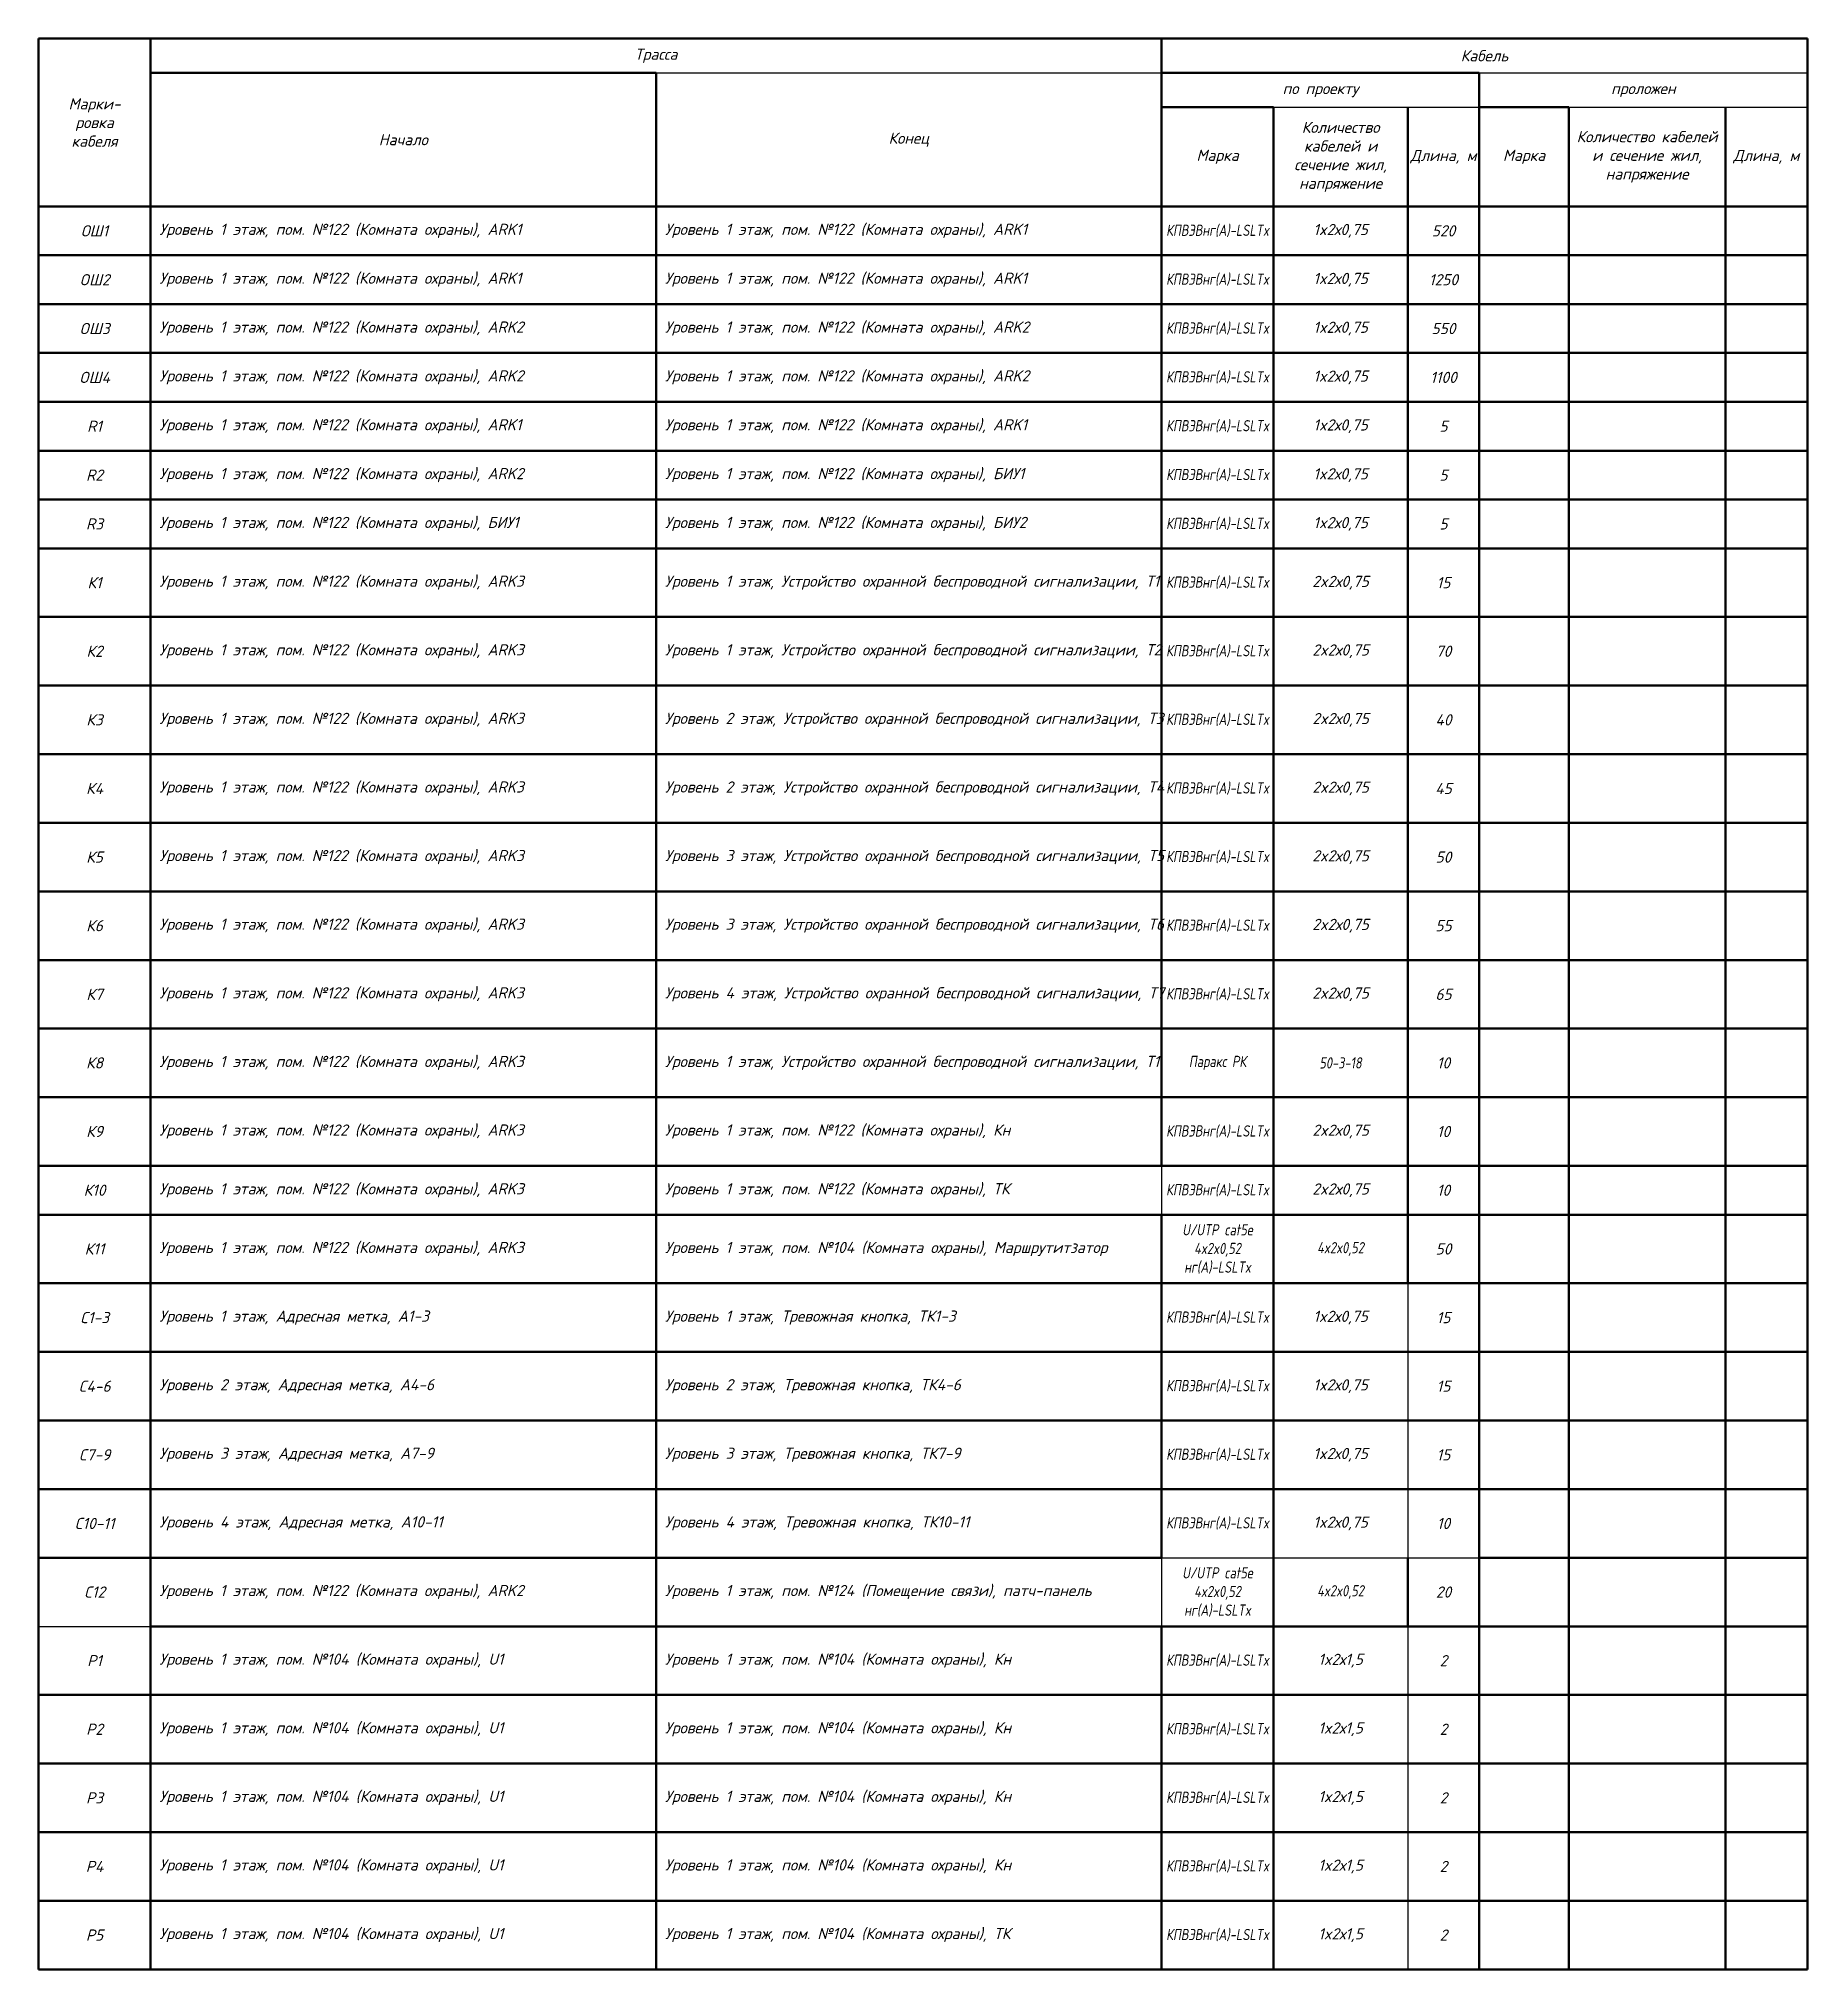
# Model space of a CAD drawing. Extents: x -72636 to 8142370, y -29900 to 852868.
# Drawn here: x 248722 to 288255, y -4057 to 39093 of the extents above; entities that cross this region are included whole.
import ezdxf
from ezdxf import colors
from ezdxf.entities.mleader import LeaderData, LeaderLine
from ezdxf.math import Vec2, Vec3

# ---------------------------------------------------------------- set-up
doc = ezdxf.new("R2010")
doc.units = 0
doc.header["$LTSCALE"] = 100
doc.styles.add('ISOCPEUR', font='isocpeui.ttf', dxfattribs={"height": 250})

# ---------------------------------------------------------------- blocks, each defined once
blk = doc.blocks.new('*T59')
at = {"color": 0, "linetype": 'ByBlock', "lineweight": 50, "transparency": 16777216}
for p, q in [((0, 0), (39533, 0)), ((0, 0), (0, -43150)), ((2500, 0), (2500, -43150)), ((25100, 0), (25100, -25192)), ((39533, 0), (39533, -43150)), ((2500, -767), (13800, -767)), ((13800, -767), (13800, -43150)), ((25100, -767), (32200, -767)), ((32200, -767), (32200, -43150)), ((25100, -1533), (27600, -1533)), ((27600, -1533), (27600, -43150)), ((30600, -1533), (30600, -27817)), ((32200, -1533), (34200, -1533)), ((34200, -1533), (34200, -43150)), ((37700, -1533), (37700, -43150)), ((0, -3750), (39533, -3750)), ((0, -4842), (39533, -4842)), ((0, -5934), (39533, -5934)), ((0, -7025), (39533, -7025)), ((0, -8117), (39533, -8117)), ((0, -9209), (39533, -9209)), ((0, -10300), (39533, -10300)), ((0, -11392), (39533, -11392)), ((0, -12925), (39533, -12925)), ((0, -14459), (39533, -14459)), ((0, -15992), (39533, -15992)), ((0, -17525), (39533, -17525)), ((0, -19059), (39533, -19059)), ((0, -20592), (39533, -20592)), ((0, -22125), (39533, -22125)), ((0, -23659), (39533, -23659)), ((0, -25192), (39533, -25192)), ((0, -26284), (39533, -26284)), ((25100, -26284), (25100, -33950)), ((0, -27817), (39533, -27817)), ((0, -29350), (39533, -29350)), ((0, -30884), (39533, -30884)), ((0, -32417), (39533, -32417)), ((0, -33950), (25100, -33950)), ((30600, -33950), (30600, -35484)), ((32200, -33950), (39533, -33950)), ((2500, -35484), (39533, -35484)), ((25100, -35484), (25100, -43150)), ((0, -37017), (39533, -37017)), ((0, -38550), (39533, -38550)), ((0, -40084), (39533, -40084)), ((0, -41617), (39533, -41617)), ((0, -43150), (39533, -43150))]:
    blk.add_line(p, q, dxfattribs=at)
at = {"color": 0, "linetype": 'ByBlock', "lineweight": -2, "transparency": 16777216}
for p, q in [((13800, -767), (25100, -767)), ((32200, -767), (39533, -767)), ((27600, -1533), (32200, -1533)), ((34200, -1533), (39533, -1533)), ((25100, -25192), (25100, -26284)), ((30600, -27817), (30600, -33950)), ((25100, -33950), (32200, -33950)), ((25100, -33950), (25100, -35484)), ((0, -35484), (2500, -35484)), ((30600, -35484), (30600, -43150))]:
    blk.add_line(p, q, dxfattribs=at)
at = {"color": 0, "lineweight": 20, "transparency": 16777216, "char_height": 250, "style": 'ISOCPEUR'}
for s, insert, width, attachment_point in [('{\\C256;Трасса}', (13800, -383), 22588, 5), ('Кабель', (32316, -383), 14420.83, 5), ('по проекту', (28650, -1150), 7088, 5), ('проложен', (35866, -1150), 7320.83, 5), ('Марки-\\Pровка \\Pкабеля', (1250, -1875), 2488, 5), ('Начало ', (8150, -2259), 10500, 5), ('Конец', (19450, -2259), 11288, 5), ('Количество кабелей и сечение жил, напряжение', (29100, -2642), 2988, 5), ('Количество кабелей и сечение жил, напряжение', (35950, -2642), 3488, 5), ('Марка', (26350, -2642), 2488, 5), ('Длина, м', (31400, -2642), 1588, 5), ('Марка', (33200, -2642), 1988, 5), ('Длина, м', (38616, -2642), 1820.83, 5), ('{\\C256;ОШ1}', (1250, -4296), 2100, 5), ('Уровень 1 этаж{\\C256;, пом. №122 (Комната охраны), ARK1}', (2700, -4296), 10900, 4), ('Уровень 1 этаж{\\C256;, пом. №122 (Комната охраны), ARK1}', (14000, -4296), 10900, 4), ('{\\fISOCPEUR|b0|i0|c204|p34;\\Q10;\\W0.8;КПВЭВнг(А)-LSLTx}', (26350, -4296), 2100, 5), ('1x2х0,75', (29100, -4296), 2600, 5), ('520', (31400, -4296), 1200, 5), ('{\\C256;OШ2}', (1250, -5388), 2100, 5), ('Уровень 1 этаж{\\C256;, пом. №122 (Комната охраны), ARK1}', (2700, -5388), 10900, 4), ('Уровень 1 этаж{\\C256;, пом. №122 (Комната охраны), ARK1}', (14000, -5388), 10900, 4), ('{\\fISOCPEUR|b0|i0|c204|p34;\\Q10;\\W0.8;КПВЭВнг(А)-LSLTx}', (26350, -5388), 2100, 5), ('1x2х0,75', (29100, -5388), 2600, 5), ('1250', (31400, -5388), 1200, 5), ('{\\C256;OШ3}', (1250, -6480), 2100, 5), ('Уровень 1 этаж{\\C256;, пом. №122 (Комната охраны), ARK2}', (2700, -6480), 10900, 4), ('Уровень 1 этаж{\\C256;, пом. №122 (Комната охраны), ARK2}', (14000, -6480), 10900, 4), ('{\\fISOCPEUR|b0|i0|c204|p34;\\Q10;\\W0.8;КПВЭВнг(А)-LSLTx}', (26350, -6480), 2100, 5), ('1x2х0,75', (29100, -6480), 2600, 5), ('550', (31400, -6480), 1200, 5), ('{\\C256;OШ4}', (1250, -7571), 2100, 5), ('Уровень 1 этаж{\\C256;, пом. №122 (Комната охраны), ARK2}', (2700, -7571), 10900, 4), ('Уровень 1 этаж{\\C256;, пом. №122 (Комната охраны), ARK2}', (14000, -7571), 10900, 4), ('{\\fISOCPEUR|b0|i0|c204|p34;\\Q10;\\W0.8;КПВЭВнг(А)-LSLTx}', (26350, -7571), 2100, 5), ('1x2х0,75', (29100, -7571), 2600, 5), ('1100', (31400, -7571), 1200, 5), ('R1', (1250, -8663), 2100, 5), ('Уровень 1 этаж{\\C256;, пом. №122 (Комната охраны), ARK1}', (2700, -8663), 10900, 4), ('Уровень 1 этаж{\\C256;, пом. №122 (Комната охраны), ARK1}', (14000, -8663), 10900, 4), ('{\\fISOCPEUR|b0|i0|c204|p34;\\Q10;\\W0.8;КПВЭВнг(А)-LSLTx}', (26350, -8663), 2100, 5), ('1x2х0,75', (29100, -8663), 2600, 5), ('5', (31400, -8663), 1200, 5), ('R2', (1250, -9755), 2100, 5), ('Уровень 1 этаж{\\C256;, пом. №122 (Комната охраны), ARK2}', (2700, -9755), 10900, 4), ('Уровень 1 этаж{\\C256;, пом. №122 (Комната охраны), БИУ1}', (14000, -9755), 10900, 4), ('{\\fISOCPEUR|b0|i0|c204|p34;\\Q10;\\W0.8;КПВЭВнг(А)-LSLTx}', (26350, -9755), 2100, 5), ('1x2х0,75', (29100, -9755), 2600, 5), ('5', (31400, -9755), 1200, 5), ('R3', (1250, -10846), 2100, 5), ('Уровень 1 этаж{\\C256;, пом. №122 (Комната охраны), БИУ1}', (2700, -10846), 10900, 4), ('Уровень 1 этаж{\\C256;, пом. №122 (Комната охраны), БИУ2}', (14000, -10846), 10900, 4), ('{\\fISOCPEUR|b0|i0|c204|p34;\\Q10;\\W0.8;КПВЭВнг(А)-LSLTx}', (26350, -10846), 2100, 5), ('1x2х0,75', (29100, -10846), 2600, 5), ('5', (31400, -10846), 1200, 5), ('К1', (1250, -12159), 2100, 5), ('Уровень 1 этаж{\\C256;, пом. №122 (Комната охраны), ARK3}', (2700, -12159), 10900, 4), ('Уровень 1 этаж{\\C256;, }Устройство охранной беспроводной сигнализации, Т1', (14000, -12159), 10900, 4), ('{\\fISOCPEUR|b0|i0|c204|p34;\\Q10;\\W0.8;КПВЭВнг(А)-LSLTx}', (26350, -12159), 2100, 5), ('2x2х0,75', (29100, -12159), 2600, 5), ('15', (31400, -12159), 1200, 5), ('К2', (1250, -13692), 2100, 5), ('Уровень 1 этаж{\\C256;, пом. №122 (Комната охраны), ARK3}', (2700, -13692), 10900, 4), ('Уровень 1 этаж{\\C256;, }Устройство охранной беспроводной сигнализации, Т2', (14000, -13692), 10900, 4), ('{\\fISOCPEUR|b0|i0|c204|p34;\\Q10;\\W0.8;КПВЭВнг(А)-LSLTx}', (26350, -13692), 2100, 5), ('2x2х0,75', (29100, -13692), 2600, 5), ('70', (31400, -13692), 1200, 5), ('К3', (1250, -15225), 2100, 5), ('Уровень 1 этаж{\\C256;, пом. №122 (Комната охраны), ARK3}', (2700, -15225), 10900, 4), ('Уровень 2 этаж{\\C256;, }Устройство охранной беспроводной сигнализации, Т3', (14000, -15225), 10900, 4), ('{\\fISOCPEUR|b0|i0|c204|p34;\\Q10;\\W0.8;КПВЭВнг(А)-LSLTx}', (26350, -15225), 2100, 5), ('2x2х0,75', (29100, -15225), 2600, 5), ('40', (31400, -15225), 1200, 5), ('К4', (1250, -16759), 2100, 5), ('Уровень 1 этаж{\\C256;, пом. №122 (Комната охраны), ARK3}', (2700, -16759), 10900, 4), ('Уровень 2 этаж{\\C256;, }Устройство охранной беспроводной сигнализации, Т4', (14000, -16759), 10900, 4), ('{\\fISOCPEUR|b0|i0|c204|p34;\\Q10;\\W0.8;КПВЭВнг(А)-LSLTx}', (26350, -16759), 2100, 5), ('2x2х0,75', (29100, -16759), 2600, 5), ('45', (31400, -16759), 1200, 5), ('Уровень 1 этаж{\\C256;, пом. №122 (Комната охраны), ARK3}', (2700, -18292), 10900, 4), ('К5', (1250, -18292), 2100, 5), ('Уровень 3 этаж{\\C256;, }Устройство охранной беспроводной сигнализации, Т5', (14000, -18292), 10900, 4), ('{\\fISOCPEUR|b0|i0|c204|p34;\\Q10;\\W0.8;КПВЭВнг(А)-LSLTx}', (26350, -18292), 2100, 5), ('2x2х0,75', (29100, -18292), 2600, 5), ('50', (31400, -18292), 1200, 5), ('К6', (1250, -19825), 2100, 5), ('Уровень 1 этаж{\\C256;, пом. №122 (Комната охраны), ARK3}', (2700, -19825), 10900, 4), ('Уровень 3 этаж{\\C256;, }Устройство охранной беспроводной сигнализации, Т6', (14000, -19825), 10900, 4), ('{\\fISOCPEUR|b0|i0|c204|p34;\\Q10;\\W0.8;КПВЭВнг(А)-LSLTx}', (26350, -19825), 2100, 5), ('2x2х0,75', (29100, -19825), 2600, 5), ('55', (31400, -19825), 1200, 5), ('К7', (1250, -21359), 2100, 5), ('Уровень 1 этаж{\\C256;, пом. №122 (Комната охраны), ARK3}', (2700, -21359), 10900, 4), ('Уровень 4 этаж{\\C256;, }Устройство охранной беспроводной сигнализации, Т7', (14000, -21359), 10900, 4), ('{\\fISOCPEUR|b0|i0|c204|p34;\\Q10;\\W0.8;КПВЭВнг(А)-LSLTx}', (26350, -21359), 2100, 5), ('2x2х0,75', (29100, -21359), 2600, 5), ('65', (31400, -21359), 1200, 5), ('К8', (1250, -22892), 2100, 5), ('Уровень 1 этаж{\\C256;, пом. №122 (Комната охраны), ARK3}', (2700, -22892), 10900, 4), ('Уровень 1 этаж{\\C256;, }Устройство охранной беспроводной сигнализации, Т1', (14000, -22892), 10900, 4), ('{\\fISOCPEUR|b0|i0|c204|p34;\\Q10;\\W0.8;Паракс РК  }', (26350, -22892), 2100, 5), ('{\\fISOCPEUR|b0|i0|c204|p34;\\Q10;\\W0.8;50-3-18}', (29100, -22892), 2600, 5), ('10', (31400, -22892), 1200, 5), ('К9', (1250, -24425), 2100, 5), ('Уровень 1 этаж{\\C256;, пом. №122 (Комната охраны), ARK3}', (2700, -24425), 10900, 4), ('Уровень 1 этаж{\\C256;, пом. №122 (Комната охраны), Кн}', (14000, -24425), 10900, 4), ('{\\fISOCPEUR|b0|i0|c204|p34;\\Q10;\\W0.8;КПВЭВнг(А)-LSLTx}', (26350, -24425), 2100, 5), ('2x2х0,75', (29100, -24425), 2600, 5), ('10', (31400, -24425), 1200, 5), ('К10', (1250, -25738), 2100, 5), ('Уровень 1 этаж{\\C256;, пом. №122 (Комната охраны), ARK3}', (2700, -25738), 10900, 4), ('Уровень 1 этаж{\\C256;, пом. №122 (Комната охраны), ТК}', (14000, -25738), 10900, 4), ('{\\fISOCPEUR|b0|i0|c204|p34;\\Q10;\\W0.8;КПВЭВнг(А)-LSLTx}', (26350, -25738), 2100, 5), ('2x2х0,75', (29100, -25738), 2600, 5), ('10', (31400, -25738), 1200, 5), ('{\\fISOCPEUR|b0|i0|c204|p34;\\Q10;\\W0.8;\\C256;U/UTP cat5е 4x2x0,52 нг(А)-LSLTx}', (26350, -27050), 2100, 5), ('К11', (1250, -27050), 2100, 5), ('Уровень 1 этаж{\\C256;, пом. №122 (Комната охраны), ARK3}', (2700, -27050), 10900, 4), ('Уровень 1 этаж{\\C256;, пом. №104 (Комната охраны), Маршрутитзатор}', (14000, -27050), 10900, 4), ('{\\fISOCPEUR|b0|i0|c204|p34;\\Q10;\\W0.8;\\C256;4x2x0,52}', (29100, -27050), 2600, 5), ('50', (31400, -27050), 1200, 5), ('C1-3', (1250, -28584), 2100, 5), ('Уровень 1 этаж{\\C256;, Адресная метка, А1-3}', (2700, -28584), 10900, 4), ('Уровень 1 этаж{\\C256;, Тревожная кнопка, ТК1-3}', (14000, -28584), 10900, 4), ('{\\fISOCPEUR|b0|i0|c204|p34;\\Q10;\\W0.8;КПВЭВнг(А)-LSLTx}', (26350, -28584), 2100, 5), ('1x2х0,75', (29100, -28584), 2600, 5), ('15', (31400, -28584), 1200, 5), ('C4-6', (1250, -30117), 2100, 5), ('Уровень 2 этаж{\\C256;, Адресная метка, А4-6}', (2700, -30117), 10900, 4), ('Уровень 2 этаж{\\C256;, Тревожная кнопка, ТК4-6}', (14000, -30117), 10900, 4), ('{\\fISOCPEUR|b0|i0|c204|p34;\\Q10;\\W0.8;КПВЭВнг(А)-LSLTx}', (26350, -30117), 2100, 5), ('1x2х0,75', (29100, -30117), 2600, 5), ('15', (31400, -30117), 1200, 5), ('Уровень 3 этаж{\\C256;, Адресная метка, А7-9}', (2700, -31650), 10900, 4), ('Уровень 3 этаж{\\C256;, Тревожная кнопка, ТК7-9}', (14000, -31650), 10900, 4), ('{\\fISOCPEUR|b0|i0|c204|p34;\\Q10;\\W0.8;КПВЭВнг(А)-LSLTx}', (26350, -31650), 2100, 5), ('1x2х0,75', (29100, -31650), 2600, 5), ('C7-9', (1250, -31650), 2100, 5), ('15', (31400, -31650), 1200, 5), ('C10-11', (1250, -33184), 2100, 5), ('Уровень 4 этаж{\\C256;, Адресная метка, А10-11}', (2700, -33184), 10900, 4), ('Уровень 4 этаж{\\C256;, Тревожная кнопка, ТК10-11}', (14000, -33184), 10900, 4), ('{\\fISOCPEUR|b0|i0|c204|p34;\\Q10;\\W0.8;КПВЭВнг(А)-LSLTx}', (26350, -33184), 2100, 5), ('1x2х0,75', (29100, -33184), 2600, 5), ('10', (31400, -33184), 1200, 5), ('{\\fISOCPEUR|b0|i0|c204|p34;\\Q10;\\W0.8;\\C256;U/UTP cat5е 4x2x0,52 нг(А)-LSLTx}', (26350, -34717), 2100, 5), ('C12', (1250, -34717), 2100, 5), ('Уровень 1 этаж{\\C256;, пом. №122 (Комната охраны), ARK2}', (2700, -34717), 10900, 4), ('Уровень 1 этаж{\\C256;, пом. №124 (Помещение связи), патч-панель }', (14000, -34717), 10900, 4), ('{\\fISOCPEUR|b0|i0|c204|p34;\\Q10;\\W0.8;\\C256;4x2x0,52}', (29100, -34717), 2600, 5), ('20', (31400, -34717), 1200, 5), ('Р1', (1250, -36250), 2100, 5), ('Уровень 1 этаж{\\C256;, пом. №104 (Комната охраны), U1}', (2700, -36250), 10900, 4), ('Уровень 1 этаж{\\C256;, пом. №104 (Комната охраны), Кн}', (14000, -36250), 10900, 4), ('{\\fISOCPEUR|b0|i0|c204|p34;\\Q10;\\W0.8;КПВЭВнг(А)-LSLTx}', (26350, -36250), 2100, 5), ('1x2х1,5', (29100, -36250), 2600, 5), ('2', (31400, -36250), 1200, 5), ('Р2', (1250, -37784), 2100, 5), ('Уровень 1 этаж{\\C256;, пом. №104 (Комната охраны), U1}', (2700, -37784), 10900, 4), ('Уровень 1 этаж{\\C256;, пом. №104 (Комната охраны), Кн}', (14000, -37784), 10900, 4), ('{\\fISOCPEUR|b0|i0|c204|p34;\\Q10;\\W0.8;КПВЭВнг(А)-LSLTx}', (26350, -37784), 2100, 5), ('1x2х1,5', (29100, -37784), 2600, 5), ('2', (31400, -37784), 1200, 5), ('Р3', (1250, -39317), 2100, 5), ('Уровень 1 этаж{\\C256;, пом. №104 (Комната охраны), U1}', (2700, -39317), 10900, 4), ('Уровень 1 этаж{\\C256;, пом. №104 (Комната охраны), Кн}', (14000, -39317), 10900, 4), ('{\\fISOCPEUR|b0|i0|c204|p34;\\Q10;\\W0.8;КПВЭВнг(А)-LSLTx}', (26350, -39317), 2100, 5), ('1x2х1,5', (29100, -39317), 2600, 5), ('2', (31400, -39317), 1200, 5), ('Р4', (1250, -40850), 2100, 5), ('Уровень 1 этаж{\\C256;, пом. №104 (Комната охраны), U1}', (2700, -40850), 10900, 4), ('Уровень 1 этаж{\\C256;, пом. №104 (Комната охраны), Кн}', (14000, -40850), 10900, 4), ('{\\fISOCPEUR|b0|i0|c204|p34;\\Q10;\\W0.8;КПВЭВнг(А)-LSLTx}', (26350, -40850), 2100, 5), ('1x2х1,5', (29100, -40850), 2600, 5), ('2', (31400, -40850), 1200, 5), ('Р5', (1250, -42384), 2100, 5), ('Уровень 1 этаж{\\C256;, пом. №104 (Комната охраны), U1}', (2700, -42384), 10900, 4), ('Уровень 1 этаж{\\C256;, пом. №104 (Комната охраны), ТК}', (14000, -42384), 10900, 4), ('{\\fISOCPEUR|b0|i0|c204|p34;\\Q10;\\W0.8;КПВЭВнг(А)-LSLTx}', (26350, -42384), 2100, 5), ('1x2х1,5', (29100, -42384), 2600, 5), ('2', (31400, -42384), 1200, 5)]:
    blk.add_mtext(s, dxfattribs=dict(at, insert=insert, width=width, attachment_point=attachment_point))
blk = doc.blocks.new('_Oblique')
at = {"color": 0, "linetype": 'ByBlock', "lineweight": -2}
blk.add_line((-0.5, -0.5), (0.5, 0.5), dxfattribs=at)

msp = doc.modelspace()

# ---------------------------------------------------------------- block references
msp.add_blockref('*T59', (248722, 39093))

# ---------------------------------------------------------------- leaders
at = {"color": 0}
ml = msp.add_multileader_mtext('Standard', dxfattribs=at)
ml.set_content('Соединение по радиосигналу', color=7, style='ISOCPEUR')
ml.set_leader_properties(color=256)
ml.set_arrow_properties(name='OBLIQUE')
ml.build(insert=Vec2(0, 0))
ml.multileader.update_dxf_attribs({"has_dogleg": 0, "text_left_attachment_type": 6, "text_right_attachment_type": 6, "dogleg_length": 0.5, "arrow_head_size": 100, "scale": 100})
ctx = ml.context
ctx.base_point, ctx.scale, ctx.char_height, ctx.arrow_head_size, ctx.landing_gap_size, ctx.plane_origin = Vec3(167921, 25028), 100, 200, 100, 0, Vec3(175073, 26969)
ctx.left_attachment, ctx.right_attachment = 6, 6
notes = []
notes.append((ctx, [(0, (1, 1, 0), (167871, 25028), (1, 0), 50, [(0, [(167168, 24443)], 0, [])])]))
ctx.mtext.insert, ctx.mtext.width, ctx.mtext.defined_height, ctx.mtext.flow_direction = Vec3(167921, 25288), 5754.24, 140, 5
ml = msp.add_multileader_mtext('Standard', dxfattribs=at)
ml.set_content('K1-K7', color=7, style='ISOCPEUR')
ml.set_leader_properties(color=256)
ml.set_arrow_properties(name='OBLIQUE')
ml.build(insert=Vec2(0, 0))
ml.multileader.update_dxf_attribs({"has_dogleg": 0, "text_left_attachment_type": 6, "text_right_attachment_type": 6, "dogleg_length": 0.5, "arrow_head_size": 100, "scale": 100})
ctx = ml.context
ctx.base_point, ctx.scale, ctx.char_height, ctx.arrow_head_size, ctx.landing_gap_size, ctx.plane_origin = Vec3(170151, 19745), 100, 200, 100, 0, Vec3(171868, 21072)
ctx.left_attachment, ctx.right_attachment = 6, 6
notes.append((ctx, [(0, (1, 1, 0), (170101, 19745), (1, 0), 50, [(0, [(169189, 20018)], 0, [])])]))
ctx.mtext.insert, ctx.mtext.width, ctx.mtext.flow_direction = Vec3(170151, 19985), 2388.1, 5
ml = msp.add_multileader_mtext('Standard', dxfattribs=at)
ml.set_content('7 кабеля ', color=7, style='ISOCPEUR')
ml.set_leader_properties(color=256)
ml.set_arrow_properties(name='OBLIQUE')
ml.build(insert=Vec2(0, 0))
ml.multileader.update_dxf_attribs({"has_dogleg": 0, "text_left_attachment_type": 6, "text_right_attachment_type": 6, "dogleg_length": 0.5, "arrow_head_size": 100, "scale": 100})
ctx = ml.context
ctx.base_point, ctx.scale, ctx.char_height, ctx.arrow_head_size, ctx.landing_gap_size, ctx.plane_origin = Vec3(169004, 19138), 100, 200, 100, 0, Vec3(170721, 20465)
ctx.left_attachment, ctx.right_attachment = 6, 6
notes.append((ctx, [(0, (1, 1, 0), (168954, 19138), (1, 0), 50, [(0, [(168599, 19513)], 0, [])])]))
ctx.mtext.insert, ctx.mtext.width, ctx.mtext.flow_direction = Vec3(169004, 19378), 2388.1, 5
ml = msp.add_multileader_mtext('Standard', dxfattribs=at)
ml.set_content('K11', color=7, style='ISOCPEUR')
ml.set_leader_properties(color=256)
ml.set_arrow_properties(name='OBLIQUE')
ml.build(insert=Vec2(0, 0))
ml.multileader.update_dxf_attribs({"has_dogleg": 0, "text_left_attachment_type": 6, "text_right_attachment_type": 6, "dogleg_length": 0.5, "arrow_head_size": 100, "scale": 100})
ctx = ml.context
ctx.base_point, ctx.scale, ctx.char_height, ctx.arrow_head_size, ctx.landing_gap_size, ctx.plane_origin = Vec3(163001, 17753), 100, 200, 100, 0, Vec3(164718, 19079)
ctx.left_attachment, ctx.right_attachment = 6, 6
notes.append((ctx, [(0, (1, 1, 0), (162951, 17753), (1, 0), 50, [(0, [(162247, 18532)], 0, [])])]))
ctx.mtext.insert, ctx.mtext.width, ctx.mtext.flow_direction = Vec3(163001, 17993), 2388.1, 5
ml = msp.add_multileader_mtext('Standard', dxfattribs=at)
ml.set_content('{\\fISOCPEUR|b0|i1|c204|p34;P5}', color=7, style='ISOCPEUR')
ml.set_leader_properties(color=256)
ml.set_arrow_properties(name='OBLIQUE')
ml.build(insert=Vec2(0, 0))
ml.multileader.update_dxf_attribs({"has_dogleg": 0, "text_left_attachment_type": 6, "text_right_attachment_type": 6, "dogleg_length": 0.5, "arrow_head_size": 100, "scale": 100})
ctx = ml.context
ctx.base_point, ctx.scale, ctx.char_height, ctx.arrow_head_size, ctx.landing_gap_size, ctx.plane_origin = Vec3(167688, 17393), 100, 200, 100, 0, Vec3(177840, 17506)
ctx.left_attachment, ctx.right_attachment = 6, 6
notes.append((ctx, [(1, (1, 1, 0), (167638, 17393), (1, 0), 50, [(0, [(167499, 18232)], 0, [])])]))
ctx.mtext.insert, ctx.mtext.width, ctx.mtext.flow_direction = Vec3(167688, 17633), 79736.13, 5
ml = msp.add_multileader_mtext('Standard', dxfattribs=at)
ml.set_content('{\\fISOCPEUR|b0|i1|c204|p34;P6}', color=7, style='ISOCPEUR')
ml.set_leader_properties(color=256)
ml.set_arrow_properties(name='OBLIQUE')
ml.build(insert=Vec2(0, 0))
ml.multileader.update_dxf_attribs({"has_dogleg": 0, "text_left_attachment_type": 6, "text_right_attachment_type": 6, "dogleg_length": 0.5, "arrow_head_size": 100, "scale": 100})
ctx = ml.context
ctx.base_point, ctx.scale, ctx.char_height, ctx.arrow_head_size, ctx.landing_gap_size, ctx.plane_origin = Vec3(168757, 17396), 100, 200, 100, 0, Vec3(178909, 17509)
ctx.left_attachment, ctx.right_attachment = 6, 6
notes.append((ctx, [(1, (1, 1, 0), (168707, 17396), (1, 0), 50, [(0, [(168384, 18229)], 0, [])])]))
ctx.mtext.insert, ctx.mtext.width, ctx.mtext.flow_direction = Vec3(168757, 17636), 79736.13, 5
ml = msp.add_multileader_mtext('Standard', dxfattribs=at)
ml.set_content('K8', color=7, style='ISOCPEUR')
ml.set_leader_properties(color=256)
ml.set_arrow_properties(name='OBLIQUE')
ml.build(insert=Vec2(0, 0))
ml.multileader.update_dxf_attribs({"has_dogleg": 0, "text_left_attachment_type": 6, "text_right_attachment_type": 6, "dogleg_length": 0.5, "arrow_head_size": 100, "scale": 100})
ctx = ml.context
ctx.base_point, ctx.scale, ctx.char_height, ctx.arrow_head_size, ctx.landing_gap_size, ctx.plane_origin = Vec3(170673, 17482), 100, 200, 100, 0, Vec3(172390, 18809)
ctx.left_attachment, ctx.right_attachment = 6, 6
notes.append((ctx, [(0, (1, 1, 0), (170623, 17482), (1, 0), 50, [(0, [(169710, 17833)], 0, [])])]))
ctx.mtext.insert, ctx.mtext.width, ctx.mtext.flow_direction = Vec3(170673, 17722), 2388.1, 5
for ctx, leaders in notes:
    for number, flags, end, landing, length, lines in leaders:
        leader = LeaderData()
        leader.index, (leader.has_last_leader_line, leader.has_dogleg_vector, leader.attachment_direction) = number, flags
        leader.last_leader_point, leader.dogleg_vector, leader.dogleg_length = Vec3(end), Vec3(landing), length
        for number, points, colour, breaks in lines:
            line = LeaderLine()
            line.index, line.vertices, line.color, line.breaks = number, Vec3.list(points), colors.encode_raw_color(colour), breaks
            leader.lines.append(line)
        ctx.leaders.append(leader)

doc.saveas('drawing.dxf')
